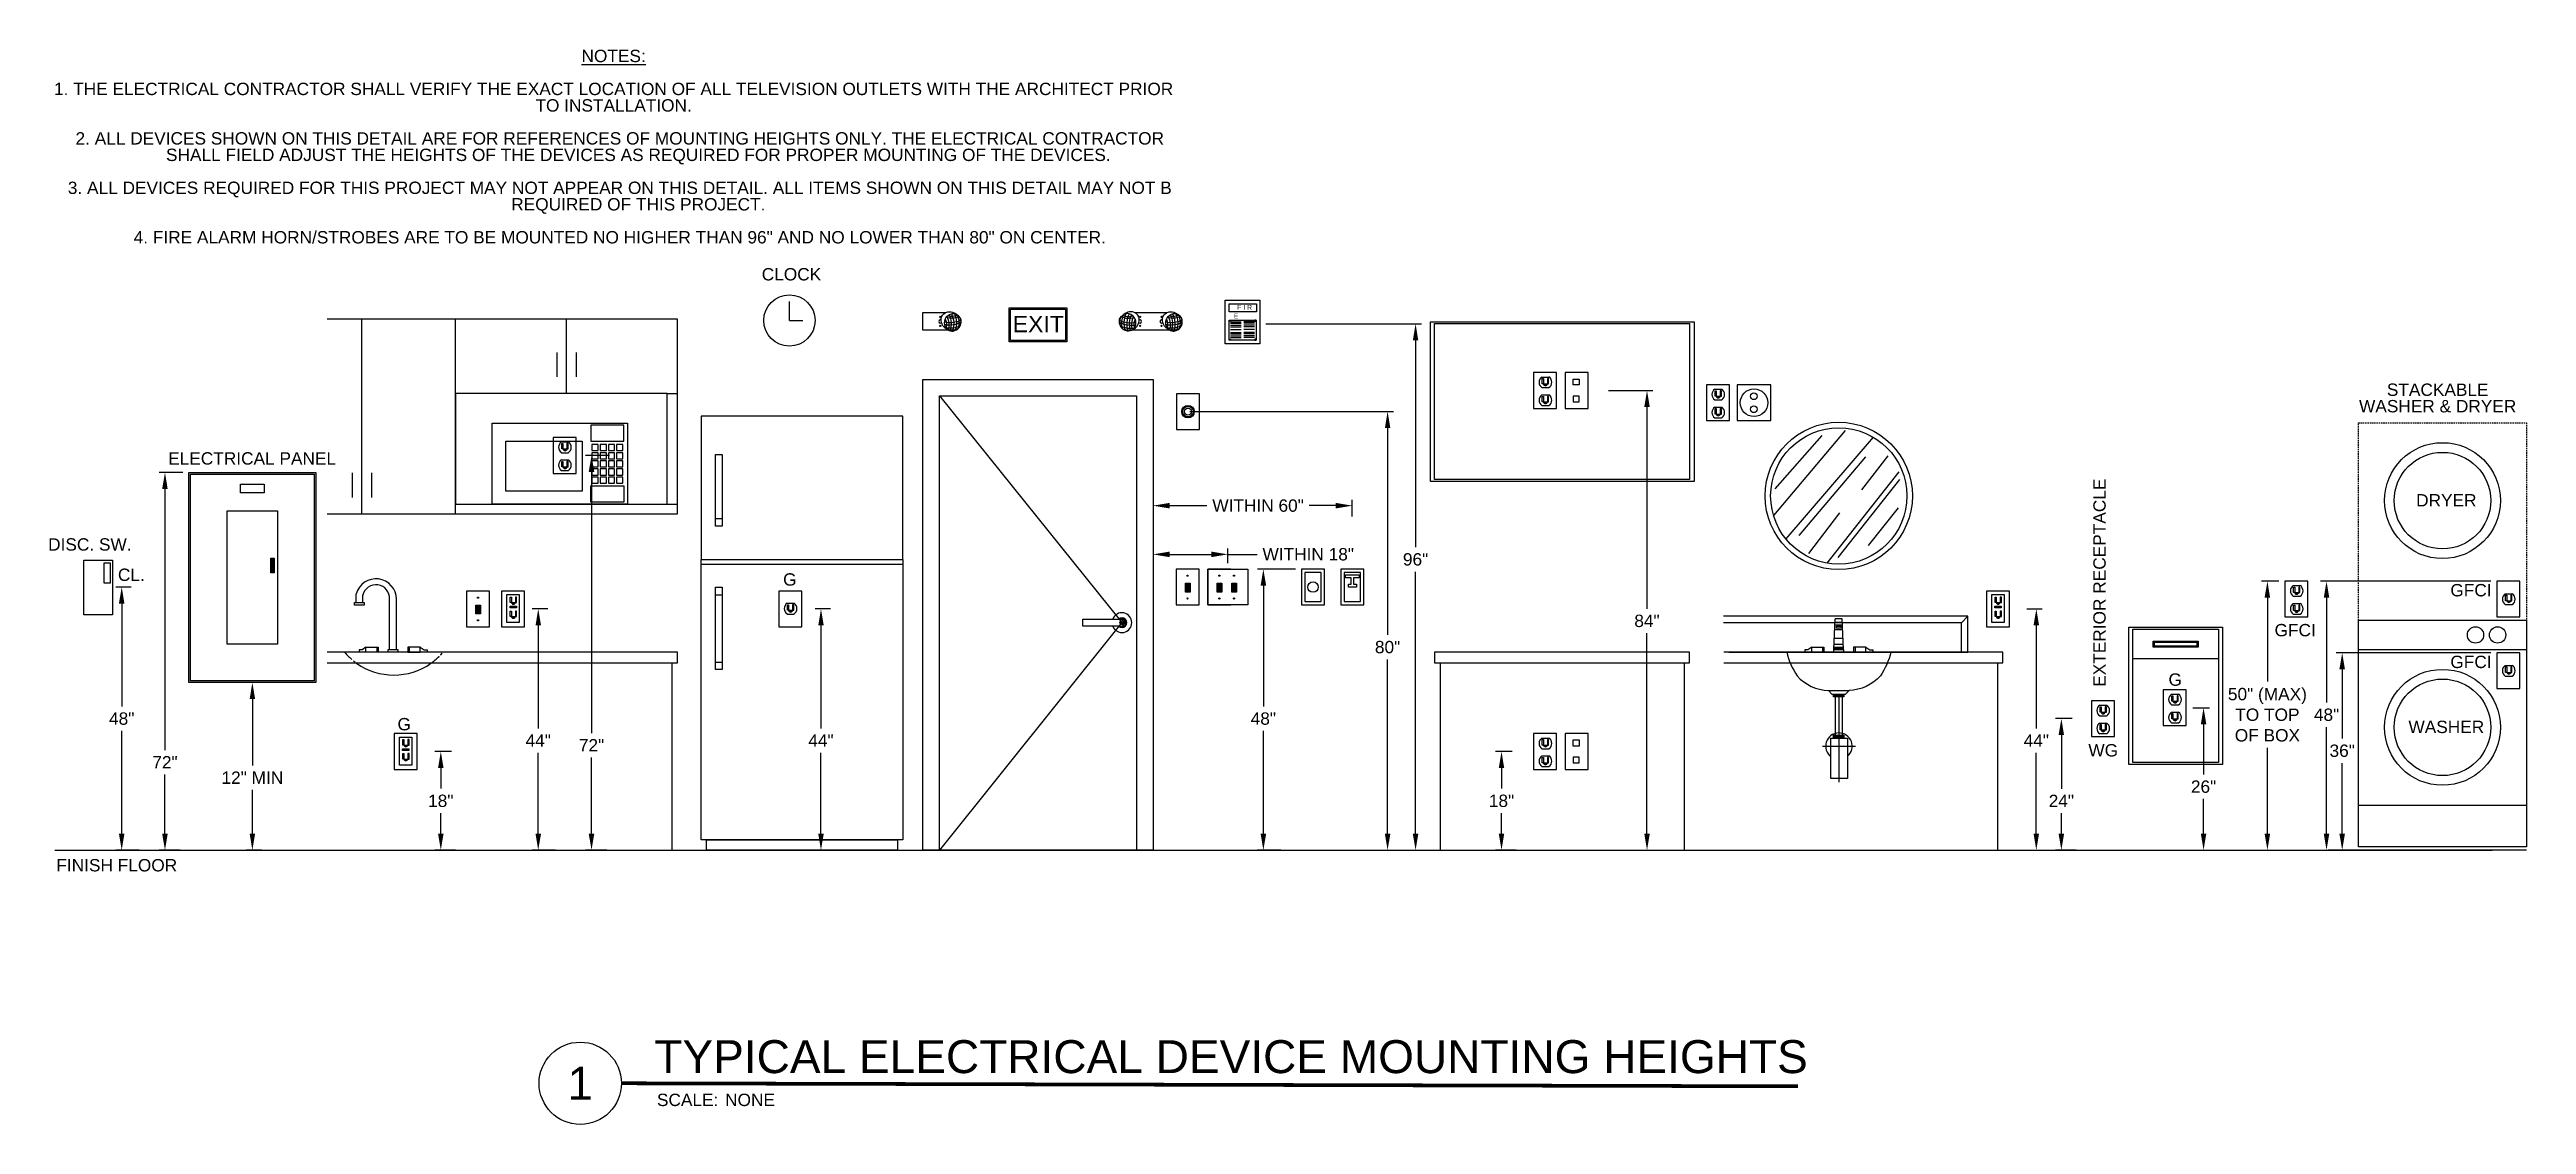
# Model space of a CAD drawing. Header units: inches. Extents: x 18 to 319, y -23 to 107.
import ezdxf
from ezdxf.enums import TextEntityAlignment as Align

# ---------------------------------------------------------------- set-up
doc = ezdxf.new("R2010")
doc.units = ezdxf.units.IN
doc.header["$MEASUREMENT"] = 0
doc.linetypes.add('CENTER', pattern=[2, 1.25, -0.25, 0.25, -0.25])
doc.linetypes.add('HIDDEN', pattern=[0.375, 0.25, -0.125])
for name, color, linetype in [('E-ANNO', 2, 'Continuous'), ('E-ANNO-DIMS', 2, 'Continuous'), ('E-SYM', 6, 'Continuous'), ('E-TEXT', 2, 'Continuous')]:
    doc.layers.add(name, color=color, linetype=linetype)
doc.styles.add('ArialMT', font='arial.ttf')
doc.styles.add('GEC', font='arial.ttf')
doc.dimstyles.new('GEC-Dim$0', dxfattribs={"dimscale": 16, "dimtxt": 0.09375, "dimasz": 0.125, "dimexe": 0.045, "dimexo": 0.045, "dimgap": 0.045, "dimtad": 0, "dimtih": 1, "dimtoh": 1, "dimdec": 1, "dimdsep": 46, "dimlunit": 5, "dimtxsty": 'ArialMT', "dimcen": 0, "dimadec": 0, "dimazin": 0, "dimtfac": 1, "dimtdec": 1, "dimtofl": 0, "dimtmove": 0, "dimatfit": 3, "dimfxl": 1, "dimfrac": 2, "dimtolj": 1, "dimtzin": 0, "dimarcsym": 0})

msp = doc.modelspace()

# ---------------------------------------------------------------- texts
at = {"layer": 'E-ANNO-DIMS', "char_height": 1.5, "attachment_point": 8, "line_spacing_factor": 0.8, "style": 'GEC'}
for s, insert, width in [('{\\LNOTES:\\P\\P\\pi-4.5,l6,t6;}1.^ITHE ELECTRICAL CONTRACTOR SHALL VERIFY THE EXACT LOCATION OF ALL TELEVISION OUTLETS WITH THE ARCHITECT PRIOR TO INSTALLATION.\\P\\pi0,l0,tz;\\P\\pi-4.5,l6,t6;2.^IALL DEVICES SHOWN ON THIS DETAIL ARE FOR REFERENCES OF MOUNTING HEIGHTS ONLY. THE ELECTRICAL CONTRACTOR SHALL FIELD ADJUST THE HEIGHTS OF THE DEVICES AS REQUIRED FOR PROPER MOUNTING OF THE DEVICES.\\P\\pi0,l0,tz;\\P\\pi-4.5,l6,t6;3.^IALL DEVICES REQUIRED FOR THIS PROJECT MAY NOT APPEAR ON THIS DETAIL. ALL ITEMS SHOWN ON THIS DETAIL MAY NOT B REQUIRED OF THIS PROJECT.\\P\\pi0,l0,tz;\\P\\pi-4.5,l6,t6;4.^IFIRE ALARM HORN/STROBES ARE TO BE MOUNTED NO HIGHER THAN 96" AND NO LOWER THAN 80" ON CENTER.', (86.68, 83.54), 136.3563), ('STACKABLE\\PWASHER & DRYER', (308.1, 63.04), 32.3201)]:
    msp.add_mtext(s, dxfattribs=dict(at, insert=insert, width=width))
at = {"layer": 'E-ANNO-DIMS', "attachment_point": 8, "line_spacing_factor": 0.8, "style": 'GEC'}
for s, width, heights, insert, char_height in [('CLOCK', 32.3201, [1.55], (108.27, 79.05), 1.5), ('\\pt6.58627;F I R', 32.3201, [1.55], (163.27, 75.51), 0.5988), ('\\pt19.9584;EXIT', 32.3201, [1.55], (138.23, 72.78), 1.9958), ('E', 32.3201, [1.55], (162.22, 74.46), 0.599), ('ELECTRICAL PANEL', 32.3201, [0], (42.8, 56.7), 1.5), ('DRYER', 32.3201, [1.55], (309.15, 51.64), 1.5), ('DISC. SW.', 17.2338, [0], (23.1, 46.26), 1.5), ('CL.', 17.2338, [0], (28.14, 42.58), 1.5), ('G', 17.2338, [0], (108.07, 42.01), 1.5), ('GFCI', 32.3201, [1.55], (312.14, 40.71), 1.5), ('GFCI', 32.3201, [1.55], (290.8, 35.86), 1.5), ('GFCI', 32.3201, [1.55], (312.14, 32.01), 1.5), ('G', 32.3201, [1.55], (276.24, 29.86), 1.5), ('G', 17.2338, [0], (61.26, 24.45), 1.5), ('WASHER', 32.3201, [1.55], (309.15, 24.12), 1.5), ('WG', 32.3201, [1.55], (267.5, 21.28), 1.5), ('FINISH FLOOR', 32.3201, [0.728], (26.37, 7.33), 1.5)]:
    msp.add_mtext_dynamic_manual_height_columns(s, width=width, gutter_width=7.5, heights=heights, dxfattribs=dict(at, insert=insert, char_height=char_height))
at = {"layer": 'E-ANNO-DIMS', "insert": (267.82, 42.39), "char_height": 1.5, "attachment_point": 8, "rotation": 90, "line_spacing_factor": 0.8, "style": 'GEC'}
msp.add_mtext_dynamic_manual_height_columns('EXTERIOR RECEPTACLE', width=32.3201, gutter_width=7.5, heights=[1.55], dxfattribs=at)

# ---------------------------------------------------------------- blocks, each defined once
blk = doc.blocks.new('*U3')
at = {"const_width": 0.028}
blk.add_lwpolyline([(0, 0), (8.926, -0.023)], dxfattribs=at)
blk.add_circle((-0.312, 0), 0.312)
at = {"char_height": 0.0938, "width": 1.28263, "attachment_point": 1, "style": 'GEC'}
for s, insert in [('SCALE:', (0.27, -0.079)), ('NONE', (0.787, -0.079))]:
    blk.add_mtext(s, dxfattribs=dict(at, insert=insert))
at = {"style": 'GEC'}
blk.add_attdef('TITLENAME', (0.25, 0.077), '', height=0.25, dxfattribs=at)
blk.add_attdef('DETAILNO', text='', height=0.25, dxfattribs=at).set_placement((-0.312, 0), align=Align.MIDDLE_CENTER)
blk = doc.blocks.new('*D15')
at = {"layer": 'Defpoints', "color": 0, "ltscale": 5, "transparency": 16777216}
for p in [(26.97, 41.86), (28.84, 41.86), (29.8, 9.93)]:
    blk.add_point(p, dxfattribs=at)
at = {"layer": 'E-TEXT', "color": 0, "lineweight": -2, "ltscale": 5, "transparency": 16777216}
for p, q in [((28.12, 41.86), (26.25, 41.86)), ((26.97, 39.86), (26.97, 27.38)), ((26.97, 11.93), (26.97, 24.41)), ((29.08, 9.93), (26.25, 9.93))]:
    blk.add_line(p, q, dxfattribs=at)
at = {"layer": 'E-TEXT', "color": 0, "ltscale": 5, "transparency": 16777216}
for points in [[(26.63, 39.86), (27.3, 39.86), (26.97, 41.86)], [(26.63, 11.93), (27.3, 11.93), (26.97, 9.93)]]:
    blk.add_solid(points, dxfattribs=at)
at = {"layer": 'E-TEXT', "color": 0, "ltscale": 5, "transparency": 16777216, "insert": (26.97, 25.89), "char_height": 1.5, "attachment_point": 5, "style": 'ArialMT'}
blk.add_mtext('\\A1;48"', dxfattribs=at)
blk = doc.blocks.new('*D16')
at = {"layer": 'Defpoints', "color": 0, "ltscale": 5, "transparency": 16777216}
for p in [(32.22, 55.76), (35.11, 55.76), (34.78, 9.93)]:
    blk.add_point(p, dxfattribs=at)
at = {"layer": 'E-TEXT', "color": 0, "lineweight": -2, "ltscale": 5, "transparency": 16777216}
for p, q in [((34.39, 55.76), (31.5, 55.76)), ((32.22, 53.76), (32.22, 22.07)), ((32.22, 11.93), (32.22, 19.12)), ((34.06, 9.93), (31.5, 9.93))]:
    blk.add_line(p, q, dxfattribs=at)
at = {"layer": 'E-TEXT', "color": 0, "ltscale": 5, "transparency": 16777216}
for points in [[(31.88, 53.76), (32.55, 53.76), (32.22, 55.76)], [(31.88, 11.93), (32.55, 11.93), (32.22, 9.93)]]:
    blk.add_solid(points, dxfattribs=at)
at = {"layer": 'E-TEXT', "color": 0, "ltscale": 5, "transparency": 16777216, "insert": (32.22, 20.6), "char_height": 1.5, "attachment_point": 5, "style": 'ArialMT'}
blk.add_mtext('\\A1;72"', dxfattribs=at)
blk = doc.blocks.new('*D17')
at = {"layer": 'Defpoints', "color": 0, "ltscale": 5, "transparency": 16777216}
for p in [(42.83, 30.28), (44.96, 30.28), (44.65, 9.93)]:
    blk.add_point(p, dxfattribs=at)
at = {"layer": 'E-TEXT', "color": 0, "lineweight": -2, "ltscale": 5, "transparency": 16777216}
for p, q in [((44.24, 30.28), (42.11, 30.28)), ((42.83, 28.28), (42.83, 20.2)), ((42.83, 11.93), (42.83, 17.26)), ((43.93, 9.93), (42.11, 9.93))]:
    blk.add_line(p, q, dxfattribs=at)
at = {"layer": 'E-TEXT', "color": 0, "ltscale": 5, "transparency": 16777216}
for points in [[(42.5, 28.28), (43.16, 28.28), (42.83, 30.28)], [(42.5, 11.93), (43.16, 11.93), (42.83, 9.93)]]:
    blk.add_solid(points, dxfattribs=at)
at = {"layer": 'E-TEXT', "color": 0, "ltscale": 5, "transparency": 16777216, "insert": (42.83, 18.73), "char_height": 1.5, "attachment_point": 5, "style": 'ArialMT'}
blk.add_mtext('\\A1;12" MIN', dxfattribs=at)
blk = doc.blocks.new('*D18')
at = {"layer": 'Defpoints', "color": 0, "ltscale": 5, "transparency": 16777216}
for p in [(77.53, 39.2), (79.41, 39.2), (80.36, 9.93)]:
    blk.add_point(p, dxfattribs=at)
at = {"layer": 'E-TEXT', "color": 0, "lineweight": -2, "ltscale": 5, "transparency": 16777216}
for p, q in [((78.69, 39.2), (76.81, 39.2)), ((77.53, 37.2), (77.53, 24.7)), ((77.53, 11.93), (77.53, 21.76)), ((79.64, 9.93), (76.81, 9.93))]:
    blk.add_line(p, q, dxfattribs=at)
at = {"layer": 'E-TEXT', "color": 0, "ltscale": 5, "transparency": 16777216}
for points in [[(77.2, 37.2), (77.87, 37.2), (77.53, 39.2)], [(77.2, 11.93), (77.87, 11.93), (77.53, 9.93)]]:
    blk.add_solid(points, dxfattribs=at)
at = {"layer": 'E-TEXT', "color": 0, "ltscale": 5, "transparency": 16777216, "insert": (77.53, 23.23), "char_height": 1.5, "attachment_point": 5, "style": 'ArialMT'}
blk.add_mtext('\\A1;44"', dxfattribs=at)
blk = doc.blocks.new('*D19')
at = {"layer": 'Defpoints', "color": 0, "ltscale": 5, "transparency": 16777216}
for p in [(65.7, 21.9), (67.73, 21.9), (68.21, 9.93)]:
    blk.add_point(p, dxfattribs=at)
at = {"layer": 'E-TEXT', "color": 0, "lineweight": -2, "ltscale": 5, "transparency": 16777216}
for p, q in [((67.01, 21.9), (64.98, 21.9)), ((65.7, 19.9), (65.7, 17.4)), ((65.7, 11.93), (65.7, 14.43)), ((67.49, 9.93), (64.98, 9.93))]:
    blk.add_line(p, q, dxfattribs=at)
at = {"layer": 'E-TEXT', "color": 0, "ltscale": 5, "transparency": 16777216}
for points in [[(65.37, 19.9), (66.04, 19.9), (65.7, 21.9)], [(65.37, 11.93), (66.04, 11.93), (65.7, 9.93)]]:
    blk.add_solid(points, dxfattribs=at)
at = {"layer": 'E-TEXT', "color": 0, "ltscale": 5, "transparency": 16777216, "insert": (65.7, 15.91), "char_height": 1.5, "attachment_point": 5, "style": 'ArialMT'}
blk.add_mtext('\\A1;18"', dxfattribs=at)
blk = doc.blocks.new('*D20')
at = {"layer": 'Defpoints', "color": 0, "ltscale": 5, "transparency": 16777216}
for p in [(84, 57.83), (86.89, 57.83), (86.56, 9.93)]:
    blk.add_point(p, dxfattribs=at)
at = {"layer": 'E-TEXT', "color": 0, "lineweight": -2, "ltscale": 5, "transparency": 16777216}
for p, q in [((86.17, 57.83), (83.28, 57.83)), ((84, 55.83), (84, 24.14)), ((84, 11.93), (84, 21.19)), ((85.84, 9.93), (83.28, 9.93))]:
    blk.add_line(p, q, dxfattribs=at)
at = {"layer": 'E-TEXT', "color": 0, "ltscale": 5, "transparency": 16777216}
for points in [[(83.66, 55.83), (84.33, 55.83), (84, 57.83)], [(83.66, 11.93), (84.33, 11.93), (84, 9.93)]]:
    blk.add_solid(points, dxfattribs=at)
at = {"layer": 'E-TEXT', "color": 0, "ltscale": 5, "transparency": 16777216, "insert": (84, 22.66), "char_height": 1.5, "attachment_point": 5, "style": 'ArialMT'}
blk.add_mtext('\\A1;72"', dxfattribs=at)
blk = doc.blocks.new('*D21')
at = {"layer": 'Defpoints', "color": 0, "ltscale": 5, "transparency": 16777216}
for p in [(111.85, 39.2), (113.72, 39.2), (114.68, 9.93)]:
    blk.add_point(p, dxfattribs=at)
at = {"layer": 'E-TEXT', "color": 0, "lineweight": -2, "ltscale": 5, "transparency": 16777216}
for p, q in [((113, 39.2), (111.13, 39.2)), ((111.85, 37.2), (111.85, 24.7)), ((111.85, 11.93), (111.85, 21.76)), ((113.96, 9.93), (111.13, 9.93))]:
    blk.add_line(p, q, dxfattribs=at)
at = {"layer": 'E-TEXT', "color": 0, "ltscale": 5, "transparency": 16777216}
for points in [[(111.52, 37.2), (112.19, 37.2), (111.85, 39.2)], [(111.52, 11.93), (112.19, 11.93), (111.85, 9.93)]]:
    blk.add_solid(points, dxfattribs=at)
at = {"layer": 'E-TEXT', "color": 0, "ltscale": 5, "transparency": 16777216, "insert": (111.85, 23.23), "char_height": 1.5, "attachment_point": 5, "style": 'ArialMT'}
blk.add_mtext('\\A1;44"', dxfattribs=at)
blk = doc.blocks.new('*D22')
at = {"layer": 'Defpoints', "color": 0, "ltscale": 5, "transparency": 16777216}
for p in [(165.55, 44.03), (170.18, 44.03), (168.38, 9.93)]:
    blk.add_point(p, dxfattribs=at)
at = {"layer": 'E-TEXT', "color": 0, "lineweight": -2, "ltscale": 5, "transparency": 16777216}
for p, q in [((169.46, 44.03), (164.83, 44.03)), ((165.55, 42.03), (165.55, 27.38)), ((165.55, 11.93), (165.55, 24.41)), ((167.66, 9.93), (164.83, 9.93))]:
    blk.add_line(p, q, dxfattribs=at)
at = {"layer": 'E-TEXT', "color": 0, "ltscale": 5, "transparency": 16777216}
for points in [[(165.22, 42.03), (165.89, 42.03), (165.55, 44.03)], [(165.22, 11.93), (165.89, 11.93), (165.55, 9.93)]]:
    blk.add_solid(points, dxfattribs=at)
at = {"layer": 'E-TEXT', "color": 0, "ltscale": 5, "transparency": 16777216, "insert": (165.55, 25.89), "char_height": 1.5, "attachment_point": 5, "style": 'ArialMT'}
blk.add_mtext('\\A1;48"', dxfattribs=at)
blk = doc.blocks.new('*D23')
at = {"layer": 'Defpoints', "color": 0, "ltscale": 5, "transparency": 16777216}
for p in [(152.16, 46.11), (161.24, 45.83), (161.24, 44.03)]:
    blk.add_point(p, dxfattribs=at)
at = {"layer": 'E-TEXT', "color": 0, "lineweight": -2, "ltscale": 5, "transparency": 16777216}
for p, q in [((152.16, 45.39), (152.16, 45.11)), ((154.16, 45.83), (159.24, 45.83)), ((161.24, 44.75), (161.24, 46.55)), ((161.24, 45.83), (164.79, 45.83))]:
    blk.add_line(p, q, dxfattribs=at)
at = {"layer": 'E-TEXT', "color": 0, "ltscale": 5, "transparency": 16777216}
for points in [[(154.16, 46.16), (154.16, 45.49), (152.16, 45.83)], [(159.24, 46.16), (159.24, 45.49), (161.24, 45.83)]]:
    blk.add_solid(points, dxfattribs=at)
at = {"layer": 'E-TEXT', "color": 0, "ltscale": 5, "transparency": 16777216, "insert": (171, 45.83), "char_height": 1.5, "attachment_point": 5, "style": 'ArialMT'}
blk.add_mtext('\\A1;WITHIN 18"', dxfattribs=at)
blk = doc.blocks.new('*D24')
at = {"layer": 'Defpoints', "color": 0, "ltscale": 5, "transparency": 16777216}
for p in [(152.16, 51.76), (176.34, 51.74), (176.34, 49.69)]:
    blk.add_point(p, dxfattribs=at)
at = {"layer": 'E-TEXT', "color": 0, "lineweight": -2, "ltscale": 5, "transparency": 16777216}
for p, q in [((154.16, 51.74), (158.7, 51.74)), ((174.34, 51.74), (171.12, 51.74)), ((176.34, 50.41), (176.34, 52.46)), ((152.16, 51.04), (152.16, 51.02))]:
    blk.add_line(p, q, dxfattribs=at)
at = {"layer": 'E-TEXT', "color": 0, "ltscale": 5, "transparency": 16777216}
for points in [[(154.16, 52.07), (154.16, 51.4), (152.16, 51.74)], [(174.34, 52.07), (174.34, 51.4), (176.34, 51.74)]]:
    blk.add_solid(points, dxfattribs=at)
at = {"layer": 'E-TEXT', "color": 0, "ltscale": 5, "transparency": 16777216, "insert": (164.91, 51.74), "char_height": 1.5, "attachment_point": 5, "style": 'ArialMT'}
blk.add_mtext('\\A1;WITHIN 60"', dxfattribs=at)
blk = doc.blocks.new('*D25')
at = {"layer": 'Defpoints', "color": 0, "ltscale": 5, "transparency": 16777216}
for p in [(155.92, 63.15), (180.63, 63.15), (177.81, 9.93)]:
    blk.add_point(p, dxfattribs=at)
at = {"layer": 'E-TEXT', "color": 0, "lineweight": -2, "ltscale": 5, "transparency": 16777216}
for p, q in [((156.64, 63.15), (181.35, 63.15)), ((180.63, 61.15), (180.63, 36.05)), ((180.63, 11.93), (180.63, 33.08)), ((178.53, 9.93), (181.35, 9.93))]:
    blk.add_line(p, q, dxfattribs=at)
at = {"layer": 'E-TEXT', "color": 0, "ltscale": 5, "transparency": 16777216}
for points in [[(180.3, 61.15), (180.97, 61.15), (180.63, 63.15)], [(180.3, 11.93), (180.97, 11.93), (180.63, 9.93)]]:
    blk.add_solid(points, dxfattribs=at)
at = {"layer": 'E-TEXT', "color": 0, "ltscale": 5, "transparency": 16777216, "insert": (180.63, 34.57), "char_height": 1.5, "attachment_point": 5, "style": 'ArialMT'}
blk.add_mtext('\\A1;80"', dxfattribs=at)
blk = doc.blocks.new('*D26')
at = {"layer": 'Defpoints', "color": 0, "ltscale": 5, "transparency": 16777216}
for p in [(194.46, 21.9), (196.49, 21.9), (196.97, 9.93)]:
    blk.add_point(p, dxfattribs=at)
at = {"layer": 'E-TEXT', "color": 0, "lineweight": -2, "ltscale": 5, "transparency": 16777216}
for p, q in [((195.77, 21.9), (193.74, 21.9)), ((194.46, 19.9), (194.46, 17.4)), ((194.46, 11.93), (194.46, 14.43)), ((196.25, 9.93), (193.74, 9.93))]:
    blk.add_line(p, q, dxfattribs=at)
at = {"layer": 'E-TEXT', "color": 0, "ltscale": 5, "transparency": 16777216}
for points in [[(194.13, 19.9), (194.79, 19.9), (194.46, 21.9)], [(194.13, 11.93), (194.79, 11.93), (194.46, 9.93)]]:
    blk.add_solid(points, dxfattribs=at)
at = {"layer": 'E-TEXT', "color": 0, "ltscale": 5, "transparency": 16777216, "insert": (194.46, 15.91), "char_height": 1.5, "attachment_point": 5, "style": 'ArialMT'}
blk.add_mtext('\\A1;18"', dxfattribs=at)
blk = doc.blocks.new('*D27')
at = {"layer": 'Defpoints', "color": 0, "ltscale": 5, "transparency": 16777216}
for p in [(165.14, 73.79), (184.03, 73.79), (181.2, 9.93)]:
    blk.add_point(p, dxfattribs=at)
at = {"layer": 'E-TEXT', "color": 0, "lineweight": -2, "ltscale": 5, "transparency": 16777216}
for p, q in [((165.86, 73.79), (184.75, 73.79)), ((184.03, 71.79), (184.03, 46.7)), ((184.03, 11.93), (184.03, 43.72)), ((181.92, 9.93), (184.75, 9.93))]:
    blk.add_line(p, q, dxfattribs=at)
at = {"layer": 'E-TEXT', "color": 0, "ltscale": 5, "transparency": 16777216}
for points in [[(183.69, 71.79), (184.36, 71.79), (184.03, 73.79)], [(183.69, 11.93), (184.36, 11.93), (184.03, 9.93)]]:
    blk.add_solid(points, dxfattribs=at)
at = {"layer": 'E-TEXT', "color": 0, "ltscale": 5, "transparency": 16777216, "insert": (184.03, 45.21), "char_height": 1.5, "attachment_point": 5, "style": 'ArialMT'}
blk.add_mtext('\\A1;96"', dxfattribs=at)
blk = doc.blocks.new('*D28')
at = {"layer": 'Defpoints', "color": 0, "ltscale": 5, "transparency": 16777216}
for p in [(206.73, 65.71), (212.12, 65.71), (209.3, 9.93)]:
    blk.add_point(p, dxfattribs=at)
at = {"layer": 'E-TEXT', "color": 0, "lineweight": -2, "ltscale": 5, "transparency": 16777216}
for p, q in [((207.45, 65.71), (212.84, 65.71)), ((212.12, 63.71), (212.12, 39.23)), ((212.12, 11.93), (212.12, 36.26)), ((210.02, 9.93), (212.84, 9.93))]:
    blk.add_line(p, q, dxfattribs=at)
at = {"layer": 'E-TEXT', "color": 0, "ltscale": 5, "transparency": 16777216}
for points in [[(211.79, 63.71), (212.46, 63.71), (212.12, 65.71)], [(211.79, 11.93), (212.46, 11.93), (212.12, 9.93)]]:
    blk.add_solid(points, dxfattribs=at)
at = {"layer": 'E-TEXT', "color": 0, "ltscale": 5, "transparency": 16777216, "insert": (212.12, 37.75), "char_height": 1.5, "attachment_point": 5, "style": 'ArialMT'}
blk.add_mtext('\\A1;84"', dxfattribs=at)
blk = doc.blocks.new('*D29')
at = {"layer": 'Defpoints', "color": 0, "ltscale": 5, "transparency": 16777216}
for p in [(257.5, 39.2), (259.38, 39.2), (256.55, 9.93)]:
    blk.add_point(p, dxfattribs=at)
at = {"layer": 'E-TEXT', "color": 0, "lineweight": -2, "ltscale": 5, "transparency": 16777216}
for p, q in [((258.22, 39.2), (260.1, 39.2)), ((259.38, 37.2), (259.38, 24.7)), ((259.38, 11.93), (259.38, 21.76)), ((257.27, 9.93), (260.1, 9.93))]:
    blk.add_line(p, q, dxfattribs=at)
at = {"layer": 'E-TEXT', "color": 0, "ltscale": 5, "transparency": 16777216}
for points in [[(259.04, 37.2), (259.71, 37.2), (259.38, 39.2)], [(259.04, 11.93), (259.71, 11.93), (259.38, 9.93)]]:
    blk.add_solid(points, dxfattribs=at)
at = {"layer": 'E-TEXT', "color": 0, "ltscale": 5, "transparency": 16777216, "insert": (259.38, 23.23), "char_height": 1.5, "attachment_point": 5, "style": 'ArialMT'}
blk.add_mtext('\\A1;44"', dxfattribs=at)
blk = doc.blocks.new('*D30')
at = {"layer": 'Defpoints', "color": 0, "ltscale": 5, "transparency": 16777216}
for p in [(262.42, 25.89), (264.44, 25.89), (264.92, 9.93)]:
    blk.add_point(p, dxfattribs=at)
at = {"layer": 'E-TEXT', "color": 0, "lineweight": -2, "ltscale": 5, "transparency": 16777216}
for p, q in [((263.72, 25.89), (261.7, 25.89)), ((262.42, 23.89), (262.42, 17.39)), ((262.42, 11.93), (262.42, 14.44)), ((264.2, 9.93), (261.7, 9.93))]:
    blk.add_line(p, q, dxfattribs=at)
at = {"layer": 'E-TEXT', "color": 0, "ltscale": 5, "transparency": 16777216}
for points in [[(262.08, 23.89), (262.75, 23.89), (262.42, 25.89)], [(262.08, 11.93), (262.75, 11.93), (262.42, 9.93)]]:
    blk.add_solid(points, dxfattribs=at)
at = {"layer": 'E-TEXT', "color": 0, "ltscale": 5, "transparency": 16777216, "insert": (262.42, 15.91), "char_height": 1.5, "attachment_point": 5, "style": 'ArialMT'}
blk.add_mtext('\\A1;24"', dxfattribs=at)
blk = doc.blocks.new('*D31')
at = {"layer": 'Defpoints', "color": 0, "ltscale": 5, "transparency": 16777216}
for p in [(277.65, 27.22), (279.68, 27.22), (277.17, 9.93)]:
    blk.add_point(p, dxfattribs=at)
at = {"layer": 'E-TEXT', "color": 0, "lineweight": -2, "ltscale": 5, "transparency": 16777216}
for p, q in [((278.37, 27.22), (280.4, 27.22)), ((279.68, 25.22), (279.68, 19.12)), ((279.68, 11.93), (279.68, 16.15)), ((277.89, 9.93), (280.4, 9.93))]:
    blk.add_line(p, q, dxfattribs=at)
at = {"layer": 'E-TEXT', "color": 0, "ltscale": 5, "transparency": 16777216}
for points in [[(279.35, 25.22), (280.01, 25.22), (279.68, 27.22)], [(279.35, 11.93), (280.01, 11.93), (279.68, 9.93)]]:
    blk.add_solid(points, dxfattribs=at)
at = {"layer": 'E-TEXT', "color": 0, "ltscale": 5, "transparency": 16777216, "insert": (279.68, 17.63), "char_height": 1.5, "attachment_point": 5, "style": 'ArialMT'}
blk.add_mtext('\\A1;26"', dxfattribs=at)
blk = doc.blocks.new('*D32')
at = {"layer": 'Defpoints', "color": 0, "ltscale": 5, "transparency": 16777216}
for p in [(296.51, 33.88), (315.29, 33.88), (297.24, 9.93)]:
    blk.add_point(p, dxfattribs=at)
at = {"layer": 'E-TEXT', "color": 0, "lineweight": -2, "ltscale": 5, "transparency": 16777216}
for p, q in [((314.57, 33.88), (295.79, 33.88)), ((296.51, 31.88), (296.51, 23.47)), ((296.51, 11.93), (296.51, 20.5)), ((296.52, 9.93), (295.79, 9.93))]:
    blk.add_line(p, q, dxfattribs=at)
at = {"layer": 'E-TEXT', "color": 0, "ltscale": 5, "transparency": 16777216}
for points in [[(296.17, 31.88), (296.84, 31.88), (296.51, 33.88)], [(296.17, 11.93), (296.84, 11.93), (296.51, 9.93)]]:
    blk.add_solid(points, dxfattribs=at)
at = {"layer": 'E-TEXT', "color": 0, "ltscale": 5, "transparency": 16777216, "insert": (296.51, 21.99), "char_height": 1.5, "attachment_point": 5, "style": 'ArialMT'}
blk.add_mtext('\\A1;36"', dxfattribs=at)
blk = doc.blocks.new('*D33')
at = {"layer": 'Defpoints', "color": 0, "ltscale": 5, "transparency": 16777216}
for p in [(294.61, 42.57), (315.29, 42.57), (293.08, 9.93)]:
    blk.add_point(p, dxfattribs=at)
at = {"layer": 'E-TEXT', "color": 0, "lineweight": -2, "ltscale": 5, "transparency": 16777216}
for p, q in [((314.57, 42.57), (293.89, 42.57)), ((294.61, 40.57), (294.61, 27.85)), ((294.61, 11.93), (294.61, 24.87)), ((293.8, 9.93), (295.33, 9.93))]:
    blk.add_line(p, q, dxfattribs=at)
at = {"layer": 'E-TEXT', "color": 0, "ltscale": 5, "transparency": 16777216}
for points in [[(294.27, 40.57), (294.94, 40.57), (294.61, 42.57)], [(294.27, 11.93), (294.94, 11.93), (294.61, 9.93)]]:
    blk.add_solid(points, dxfattribs=at)
at = {"layer": 'E-TEXT', "color": 0, "ltscale": 5, "transparency": 16777216, "insert": (294.61, 26.36), "char_height": 1.5, "attachment_point": 5, "style": 'ArialMT'}
blk.add_mtext('\\A1;48"', dxfattribs=at)
blk = doc.blocks.new('*D34')
at = {"layer": 'Defpoints', "color": 0, "ltscale": 5, "transparency": 16777216}
for p in [(287.43, 42.57), (289.55, 42.57), (285.65, 9.93)]:
    blk.add_point(p, dxfattribs=at)
at = {"layer": 'E-TEXT', "color": 0, "lineweight": -2, "ltscale": 5, "transparency": 16777216}
for p, q in [((288.83, 42.57), (286.71, 42.57)), ((287.43, 40.57), (287.43, 30.38)), ((287.43, 11.93), (287.43, 22.34)), ((286.37, 9.93), (288.15, 9.93))]:
    blk.add_line(p, q, dxfattribs=at)
at = {"layer": 'E-TEXT', "color": 0, "ltscale": 5, "transparency": 16777216}
for points in [[(287.09, 40.57), (287.76, 40.57), (287.43, 42.57)], [(287.09, 11.93), (287.76, 11.93), (287.43, 9.93)]]:
    blk.add_solid(points, dxfattribs=at)
at = {"layer": 'E-TEXT', "color": 0, "ltscale": 5, "transparency": 16777216, "insert": (287.43, 26.36), "char_height": 1.5, "attachment_point": 5, "style": 'ArialMT'}
blk.add_mtext('\\A1;50" (MAX)\\PTO TOP\\POF BOX', dxfattribs=at)

# ---------------------------------------------------------------- dimensions: what is measured, and where the dimension line sits
at = {"layer": 'E-TEXT', "ltscale": 5}
for base, p1, p2, text, override, picture, middle in [((184.03, 73.79), (181.2, 9.93), (165.14, 73.79), '96"', {"dimscale": 16, "dimpost": '"', "dimtix": 0, "dimtofl": 0, "dimtmove": 0, "dimatfit": 3}, '*D27', (184.03, 45.21)), ((180.63, 63.15), (177.81, 9.93), (155.92, 63.15), '80"', {"dimscale": 16, "dimpost": '"', "dimtix": 0, "dimtofl": 0, "dimtmove": 0, "dimatfit": 3}, '*D25', (180.63, 34.57)), ((212.12, 65.71), (209.3, 9.93), (206.73, 65.71), '84"', {"dimscale": 16, "dimpost": '"', "dimtix": 0, "dimtofl": 0, "dimtmove": 0, "dimatfit": 3}, '*D28', (212.12, 37.75)), ((84, 57.83), (86.56, 9.93), (86.89, 57.83), '72"', {"dimscale": 16, "dimpost": '"', "dimtix": 0, "dimtofl": 0, "dimtmove": 0, "dimatfit": 3}, '*D20', (84, 22.66)), ((32.22, 55.76), (34.78, 9.93), (35.11, 55.76), '72"', {"dimscale": 16, "dimpost": '"', "dimtix": 0, "dimtofl": 0, "dimtmove": 0, "dimatfit": 3}, '*D16', (32.22, 20.6)), ((165.55, 44.03), (168.38, 9.93), (170.18, 44.03), '48"', {"dimscale": 16, "dimpost": '"', "dimtix": 0, "dimtofl": 0, "dimtmove": 0, "dimatfit": 3}, '*D22', (165.55, 25.89)), ((287.43, 42.57), (285.65, 9.93), (289.55, 42.57), '50" (MAX)\\PTO TOP\\POF BOX', {"dimpost": '"'}, '*D34', (287.43, 26.36)), ((294.61, 42.57), (293.08, 9.93), (315.29, 42.57), '48"', {"dimpost": '"'}, '*D33', (294.61, 26.36)), ((26.97, 41.86), (29.8, 9.93), (28.84, 41.86), '48"', {"dimscale": 16, "dimpost": '"', "dimtix": 0, "dimtofl": 0, "dimtmove": 0, "dimatfit": 3}, '*D15', (26.97, 25.89)), ((77.53, 39.2), (80.36, 9.93), (79.41, 39.2), '44"', {"dimscale": 16, "dimpost": '"', "dimtix": 0, "dimtofl": 0, "dimtmove": 0, "dimatfit": 3}, '*D18', (77.53, 23.23)), ((111.85, 39.2), (114.68, 9.93), (113.72, 39.2), '44"', {"dimscale": 16, "dimpost": '"', "dimtix": 0, "dimtofl": 0, "dimtmove": 0, "dimatfit": 3}, '*D21', (111.85, 23.23)), ((259.38, 39.2), (256.55, 9.93), (257.5, 39.2), '44"', {"dimscale": 16, "dimpost": '"', "dimtix": 0, "dimtofl": 0, "dimtmove": 0, "dimatfit": 3}, '*D29', (259.38, 23.23)), ((296.51, 33.88), (297.24, 9.93), (315.29, 33.88), '36"', {"dimpost": '"'}, '*D32', (296.51, 21.99)), ((42.83, 30.28), (44.65, 9.93), (44.96, 30.28), '12" MIN', {"dimscale": 16, "dimpost": '"', "dimtix": 0, "dimtofl": 0, "dimtmove": 0, "dimatfit": 3}, '*D17', (42.83, 18.73)), ((279.68, 27.22), (277.17, 9.93), (277.65, 27.22), '26"', {"dimscale": 16, "dimpost": '"', "dimtix": 0, "dimtofl": 0, "dimtmove": 0, "dimatfit": 3}, '*D31', (279.68, 17.63)), ((262.42, 25.89), (264.92, 9.93), (264.44, 25.89), '24"', {"dimscale": 16, "dimpost": '"', "dimtix": 0, "dimtofl": 0, "dimtmove": 0, "dimatfit": 3}, '*D30', (262.42, 15.91)), ((65.7, 21.9), (68.21, 9.93), (67.73, 21.9), '18"', {"dimscale": 16, "dimpost": '"', "dimtix": 0, "dimtofl": 0, "dimtmove": 0, "dimatfit": 3}, '*D19', (65.7, 15.91)), ((194.46, 21.9), (196.97, 9.93), (196.49, 21.9), '18"', {"dimscale": 16, "dimpost": '"', "dimtix": 0, "dimtofl": 0, "dimtmove": 0, "dimatfit": 3}, '*D26', (194.46, 15.91))]:
    dim = msp.add_linear_dim(base=base, p1=p1, p2=p2, angle=90, text=text, dimstyle='GEC-Dim$0', override=override, dxfattribs=at)
    dim.commit()
    dim.dimension.update_dxf_attribs({"geometry": picture, "text_midpoint": middle, "dimtype": 160})
for base, p1, p2, text, picture, middle in [((176.34, 51.74), (152.16, 51.76), (176.34, 49.69), 'WITHIN 60"', '*D24', (164.91, 51.74)), ((161.24, 45.83), (152.16, 46.11), (161.24, 44.03), 'WITHIN 18"', '*D23', (171, 45.83))]:
    dim = msp.add_linear_dim(base=base, p1=p1, p2=p2, text=text, dimstyle='GEC-Dim$0', override={"dimscale": 16, "dimpost": '"', "dimtix": 0, "dimtofl": 0, "dimtmove": 0, "dimatfit": 3}, dxfattribs=at)
    dim.commit()
    dim.dimension.update_dxf_attribs({"geometry": picture, "text_midpoint": middle, "dimtype": 160})

# ---------------------------------------------------------------- hatches: boundary and pattern name
h = msp.add_hatch(color=8)
h.dxf.hatch_style = 1
h.paths.add_polyline_path([(45.48, 45.37), (45.08, 45.37), (45.08, 43.6), (45.48, 43.6)])
h = msp.add_hatch(color=8)
h.dxf.hatch_style = 1
h.paths.add_polyline_path([(236.02, 28.53), (236.02, 28.88), (234.76, 28.88), (234.76, 28.53)])
h = msp.add_hatch(color=8)
h.dxf.hatch_style = 1
h.paths.add_polyline_path([(236.02, 23.53), (236.02, 23.87), (234.76, 23.87), (234.76, 23.53)])
at = {"layer": 'E-SYM'}
h = msp.add_hatch(color=256, dxfattribs=at)
h.dxf.hatch_style = 1
h.paths.add_polyline_path([(200.04, 66.51), (199.55, 66.51, 0.869728)])
h = msp.add_hatch(color=256, dxfattribs=at)
h.dxf.hatch_style = 1
h.paths.add_polyline_path([(200.04, 64.34), (199.55, 64.34, 0.869728)])
h = msp.add_hatch(color=256, dxfattribs=at)
h.dxf.hatch_style = 1
h.paths.add_polyline_path([(221.02, 65.03), (220.53, 65.03, 0.869728)])
h = msp.add_hatch(color=256, dxfattribs=at)
h.dxf.hatch_style = 1
h.paths.add_polyline_path([(221.02, 62.86), (220.53, 62.86, 0.869728)])
h = msp.add_hatch(color=256, dxfattribs=at)
h.dxf.hatch_style = 1
h.paths.add_polyline_path([(81.02, 58.62), (80.53, 58.62, 0.869728)])
h = msp.add_hatch(color=256, dxfattribs=at)
h.dxf.hatch_style = 1
h.paths.add_polyline_path([(50.55, 55.76), (35.11, 55.76), (35.11, 30.28), (50.55, 30.28)])
h.paths.add_polyline_path([(35.31, 30.48), (50.35, 30.48), (50.35, 55.56), (35.31, 55.56)], flags=16)
h.paths.add_polyline_path([(45.89, 51.1), (45.89, 34.94), (39.77, 34.94), (39.77, 51.1)], flags=0)
h.paths.add_polyline_path([(44.26, 53.3), (41.4, 53.3), (41.4, 54.36), (44.26, 54.36)], flags=0)
h.paths.add_polyline_path([(45.48, 45.37), (45.48, 43.6), (45.08, 43.6), (45.08, 45.37)], flags=0)
h = msp.add_hatch(color=256, dxfattribs=at)
h.dxf.hatch_style = 1
h.paths.add_polyline_path([(81.02, 56.45), (80.53, 56.45, 0.869728)])
h = msp.add_hatch(color=256, dxfattribs=at)
h.dxf.hatch_style = 1
h.paths.add_polyline_path([(156.08, 41.26), (156.65, 41.26), (156.65, 42.33), (156.08, 42.33)])
h = msp.add_hatch(color=256, dxfattribs=at)
h.dxf.hatch_style = 1
h.paths.add_polyline_path([(156.42, 43.24, 1), (156.27, 43.24, 1)])
h = msp.add_hatch(color=256, dxfattribs=at)
h.dxf.hatch_style = 1
h.paths.add_polyline_path([(159.95, 41.26), (160.51, 41.26), (160.51, 42.33), (159.95, 42.33)])
h = msp.add_hatch(color=256, dxfattribs=at)
h.dxf.hatch_style = 1
h.paths.add_polyline_path([(160.28, 43.24, 1), (160.14, 43.24, 1)])
h = msp.add_hatch(color=256, dxfattribs=at)
h.dxf.hatch_style = 1
h.paths.add_polyline_path([(161.73, 41.26), (162.29, 41.26), (162.29, 42.33), (161.73, 42.33)])
h = msp.add_hatch(color=256, dxfattribs=at)
h.dxf.hatch_style = 1
h.paths.add_polyline_path([(162.06, 43.24, 1), (161.92, 43.24, 1)])
h = msp.add_hatch(color=256, dxfattribs=at)
h.dxf.hatch_style = 1
h.paths.add_polyline_path([(69.96, 38.6), (70.52, 38.6), (70.52, 39.67), (69.96, 39.67)])
h = msp.add_hatch(color=256, dxfattribs=at)
h.dxf.hatch_style = 1
h.paths.add_polyline_path([(70.04, 39.35), (70.04, 39.32), (70.44, 39.32), (70.44, 39.35)])
h = msp.add_hatch(color=256, dxfattribs=at)
h.dxf.hatch_style = 1
h.paths.add_polyline_path([(70.3, 40.58, 1), (70.15, 40.58, 1)])
h = msp.add_hatch(color=256, dxfattribs=at)
h.dxf.hatch_style = 1
h.paths.add_polyline_path([(74.75, 39.99), (74.27, 39.99, 0.869728)])
h = msp.add_hatch(color=256, dxfattribs=at)
h.dxf.hatch_style = 1
h.paths.add_polyline_path([(156.16, 42.01), (156.16, 41.98), (156.57, 41.98), (156.57, 42.01)])
h = msp.add_hatch(color=256, dxfattribs=at)
h.dxf.hatch_style = 1
h.paths.add_polyline_path([(156.57, 41.71), (156.16, 41.71), (156.16, 41.68), (156.57, 41.68)])
h = msp.add_hatch(color=256, dxfattribs=at)
h.dxf.hatch_style = 1
h.paths.add_polyline_path([(156.42, 40.48, 1), (156.27, 40.48, 1)])
h = msp.add_hatch(color=256, dxfattribs=at)
h.dxf.hatch_style = 1
h.paths.add_polyline_path([(160.03, 42.01), (160.03, 41.98), (160.43, 41.98), (160.43, 42.01)])
h = msp.add_hatch(color=256, dxfattribs=at)
h.dxf.hatch_style = 1
h.paths.add_polyline_path([(160.43, 41.71), (160.03, 41.71), (160.03, 41.68), (160.43, 41.68)])
h = msp.add_hatch(color=256, dxfattribs=at)
h.dxf.hatch_style = 1
h.paths.add_polyline_path([(160.28, 40.48, 1), (160.14, 40.48, 1)])
h = msp.add_hatch(color=256, dxfattribs=at)
h.dxf.hatch_style = 1
h.paths.add_polyline_path([(161.81, 42.01), (161.81, 41.98), (162.21, 41.98), (162.21, 42.01)])
h = msp.add_hatch(color=256, dxfattribs=at)
h.dxf.hatch_style = 1
h.paths.add_polyline_path([(162.21, 41.71), (161.81, 41.71), (161.81, 41.68), (162.21, 41.68)])
h = msp.add_hatch(color=256, dxfattribs=at)
h.dxf.hatch_style = 1
h.paths.add_polyline_path([(162.06, 40.48, 1), (161.92, 40.48, 1)])
h = msp.add_hatch(color=256, dxfattribs=at)
h.dxf.hatch_style = 1
h.paths.add_polyline_path([(255, 39.99), (254.51, 39.99, 0.869728)])
h = msp.add_hatch(color=256, dxfattribs=at)
h.dxf.hatch_style = 1
h.paths.add_polyline_path([(291.23, 41.19), (290.74, 41.19, 0.869728)])
h = msp.add_hatch(color=256, dxfattribs=at)
h.dxf.hatch_style = 1
h.paths.add_polyline_path([(316.97, 40.2), (316.49, 40.2, 0.869728)])
h = msp.add_hatch(color=256, dxfattribs=at)
h.dxf.hatch_style = 1
h.paths.add_polyline_path([(70.44, 39.05), (70.04, 39.05), (70.04, 39.02), (70.44, 39.02)])
h = msp.add_hatch(color=256, dxfattribs=at)
h.dxf.hatch_style = 1
h.paths.add_polyline_path([(70.3, 37.82, 1), (70.15, 37.82, 1)])
h = msp.add_hatch(color=256, dxfattribs=at)
h.dxf.hatch_style = 1
h.paths.add_polyline_path([(74.75, 38.29), (74.27, 38.29, 0.869728)])
h = msp.add_hatch(color=256, dxfattribs=at)
h.dxf.hatch_style = 1
h.paths.add_polyline_path([(108.41, 39.04, -0.869728), (107.92, 39.04)])
h = msp.add_hatch(color=256, dxfattribs=at)
h.dxf.hatch_style = 1
h.paths.add_polyline_path([(255, 38.29), (254.51, 38.29, 0.869728)])
h = msp.add_hatch(color=256, dxfattribs=at)
h.dxf.hatch_style = 1
h.paths.add_polyline_path([(291.23, 39.02), (290.74, 39.02, 0.869728)])
h = msp.add_hatch(color=256, dxfattribs=at)
h.dxf.hatch_style = 1
h.paths.add_polyline_path([(316.97, 31.51), (316.49, 31.51, 0.869728)])
h = msp.add_hatch(color=256, dxfattribs=at)
h.dxf.hatch_style = 1
h.paths.add_polyline_path([(276.46, 28.02), (275.97, 28.02, 0.869728)])
h = msp.add_hatch(color=256, dxfattribs=at)
h.dxf.hatch_style = 1
h.paths.add_polyline_path([(267.74, 26.69), (267.26, 26.69, 0.869728)])
h = msp.add_hatch(color=256, dxfattribs=at)
h.dxf.hatch_style = 1
h.paths.add_polyline_path([(267.74, 24.52), (267.26, 24.52, 0.869728)])
h = msp.add_hatch(color=256, dxfattribs=at)
h.dxf.hatch_style = 1
h.paths.add_polyline_path([(276.46, 25.85), (275.97, 25.85, 0.869728)])
h = msp.add_hatch(color=256, dxfattribs=at)
h.dxf.hatch_style = 1
h.paths.add_polyline_path([(61.71, 22.69), (61.22, 22.69, 0.869728)])
h = msp.add_hatch(color=256, dxfattribs=at)
h.dxf.hatch_style = 1
h.paths.add_polyline_path([(200.04, 22.69), (199.55, 22.69, 0.869728)])
h = msp.add_hatch(color=256, dxfattribs=at)
h.dxf.hatch_style = 1
h.paths.add_polyline_path([(61.71, 20.99), (61.22, 20.99, 0.869728)])
h = msp.add_hatch(color=256, dxfattribs=at)
h.dxf.hatch_style = 1
h.paths.add_polyline_path([(200.04, 20.52), (199.55, 20.52, 0.869728)])

# ---------------------------------------------------------------- linework, layer by layer
for p, q in [((161.57, 74.03), (162.85, 74.03)), ((161.57, 73.89), (162.85, 73.89)), ((161.57, 73.65), (162.85, 73.65)), ((161.57, 73.43), (162.85, 73.43)), ((161.57, 73.11), (162.85, 73.11)), ((161.57, 72.75), (162.85, 72.75)), ((161.57, 72.6), (162.85, 72.6)), ((161.57, 72.35), (162.85, 72.35)), ((164.47, 74.03), (163.2, 74.03)), ((164.47, 73.89), (163.2, 73.89)), ((164.47, 73.65), (163.2, 73.65)), ((164.47, 73.43), (163.2, 73.43)), ((164.47, 73.11), (163.2, 73.11)), ((164.47, 72.75), (163.2, 72.75)), ((164.47, 72.6), (163.2, 72.6)), ((164.47, 72.35), (163.2, 72.35)), ((161.57, 72.14), (162.85, 72.14)), ((164.47, 72.14), (163.2, 72.14))]:
    msp.add_line(p, q)
for points in [[(161.42, 76.23), (164.71, 76.23), (164.71, 75.28), (161.42, 75.28)], [(161.42, 74.27), (164.66, 74.27), (164.66, 71.82), (161.42, 71.82)], [(161.42, 74.27), (161.56, 74.27), (161.56, 74.13), (161.42, 74.13)], [(164.66, 74.27), (164.51, 74.27), (164.51, 74.13), (164.66, 74.13)], [(161.42, 71.96), (161.56, 71.96), (161.56, 71.82), (161.42, 71.82)], [(164.66, 71.96), (164.51, 71.96), (164.51, 71.82), (164.66, 71.82)]]:
    msp.add_lwpolyline(points, close=True)
at = {"color": 8}
for points in [[(126.22, 65.06), (148.38, 37.54), (126.22, 9.93)], [(236.18, 60.85), (227.48, 50.55)], [(233.36, 60.26), (227.64, 53.79)], [(239.58, 60.06), (228.96, 47.73)], [(238.66, 57.67), (230.56, 48.13)], [(238.2, 53.66), (241.38, 57.77)], [(242.7, 55.86), (233.95, 44.78)], [(242.78, 54.93), (235.27, 45.46)], [(242.6, 51.46), (238.97, 46.91)], [(231.78, 45.92), (235.53, 50.86)], [(234.15, 29.31), (236.65, 29.31)], [(234.15, 29.31), (234.57, 28.88)], [(234.57, 28.88), (236.23, 28.88)], [(234.95, 28.53), (234.95, 23.6)], [(235.39, 28.53), (235.39, 23.87)], [(235.82, 28.53), (235.82, 23.6)], [(236.65, 29.31), (236.23, 28.88)], [(233.44, 22.55), (237.41, 22.55)], [(235.42, 23.53), (235.42, 18.2)]]:
    msp.add_lwpolyline(points, dxfattribs=at)
for points in [[(73.59, 59.55), (82.86, 59.55), (82.86, 53.51), (73.59, 53.51)], [(84.05, 58.42), (84.8, 58.42), (84.8, 59.16), (84.05, 59.16)], [(84.05, 57.43), (84.8, 57.43), (84.8, 58.17), (84.05, 58.17)], [(84.05, 56.44), (84.8, 56.44), (84.8, 57.19), (84.05, 57.19)], [(85.05, 58.42), (85.8, 58.42), (85.8, 59.16), (85.05, 59.16)], [(85.05, 57.43), (85.8, 57.43), (85.8, 58.17), (85.05, 58.17)], [(85.05, 56.44), (85.8, 56.44), (85.8, 57.19), (85.05, 57.19)], [(86.05, 58.42), (86.79, 58.42), (86.79, 59.16), (86.05, 59.16)], [(86.05, 57.43), (86.79, 57.43), (86.79, 58.17), (86.05, 58.17)], [(86.05, 56.44), (86.79, 56.44), (86.79, 57.19), (86.05, 57.19)], [(87.04, 58.42), (87.79, 58.42), (87.79, 59.16), (87.04, 59.16)], [(87.04, 57.43), (87.79, 57.43), (87.79, 58.17), (87.04, 58.17)], [(87.04, 56.44), (87.79, 56.44), (87.79, 57.19), (87.04, 57.19)], [(84.05, 55.45), (84.8, 55.45), (84.8, 56.2), (84.05, 56.2)], [(84.05, 54.46), (84.8, 54.46), (84.8, 55.21), (84.05, 55.21)], [(85.05, 55.45), (85.8, 55.45), (85.8, 56.2), (85.05, 56.2)], [(85.05, 54.46), (85.8, 54.46), (85.8, 55.21), (85.05, 55.21)], [(86.05, 55.45), (86.79, 55.45), (86.79, 56.2), (86.05, 56.2)], [(86.05, 54.46), (86.79, 54.46), (86.79, 55.21), (86.05, 55.21)], [(87.04, 55.45), (87.79, 55.45), (87.79, 56.2), (87.04, 56.2)], [(87.04, 54.46), (87.79, 54.46), (87.79, 55.21), (87.04, 55.21)], [(39.77, 51.1), (45.89, 51.1), (45.89, 34.94), (39.77, 34.94)], [(45.08, 45.37), (45.48, 45.37), (45.48, 43.6), (45.08, 43.6)], [(234.76, 28.88), (236.02, 28.88), (236.02, 28.53), (234.76, 28.53)], [(234.45, 23.53), (236.46, 23.53), (236.46, 18.64), (234.45, 18.64)], [(234.76, 23.87), (236.02, 23.87), (236.02, 23.53), (234.76, 23.53)]]:
    msp.add_lwpolyline(points, close=True, dxfattribs=at)
for points in [[(229.08, 33.97, 0.09051), (230.35, 31.09, 0.206419), (234.15, 29.31, -0.198912)], [(241.72, 33.97, -0.09051), (240.45, 31.09, -0.206419), (236.65, 29.31, 0.198912)]]:
    msp.add_lwpolyline(points, format="xyb", dxfattribs=at)
at = {"color": 8, "linetype": 'CENTER'}
for start, end in [(220.0503, 234.298), (305.702, 319.9497)]:
    msp.add_arc((60, 38.99), 7.81, start, end, dxfattribs=at)
at = {"color": 8}
for centre, radius, start, end in [((60, 38.99), 7.81, 234.693, 305.2783), ((235.42, 22.55), 1.61, 310.0611, 233.1508), ((235.42, 22.55), 1.61, 310.2277, 233.0023), ((235.42, 22.55), 1.61, 310.2277, 233.0023)]:
    msp.add_arc(centre, radius, start, end, dxfattribs=at)
at = {"layer": 'E-SYM'}
for p, q in [((298.47, 37.84), (318.88, 37.84)), ((298.47, 34.27), (318.88, 34.27)), ((298.47, 15.41), (318.88, 15.41)), ((18.85, 9.93), (314.7, 9.93)), ((318.88, 9.93), (294.82, 9.93))]:
    msp.add_line(p, q, dxfattribs=at)
for points in [[(108.02, 74.21), (108.02, 76.51)], [(124.22, 75.17), (127.02, 75.17)], [(124.22, 73.04), (124.22, 75.17)], [(149.91, 75.17), (153.87, 75.17)], [(51.92, 50.74), (94.42, 50.74), (94.42, 74.36), (51.92, 74.36)], [(56.13, 50.74), (56.13, 74.36)], [(67.49, 50.74), (67.49, 74.36)], [(80.95, 65.37), (80.95, 74.36)], [(108.02, 74.21), (109.65, 74.21)], [(127.35, 73.04), (127.35, 73.04), (124.22, 73.04)], [(126.28, 74.7), (126.38, 74.59)], [(126.28, 73.5), (126.38, 73.61)], [(154.2, 73.04), (154.2, 73.04), (149.58, 73.04)], [(150.64, 74.7), (150.55, 74.59)], [(150.64, 73.5), (150.55, 73.61)], [(153.13, 74.7), (153.23, 74.59)], [(153.13, 73.5), (153.23, 73.61)], [(79.78, 70.34), (79.78, 67.36)], [(82.12, 70.34), (82.12, 67.36)], [(199.37, 67.35), (200.21, 67.35)], [(199.55, 66.51), (200.04, 66.51)], [(93.18, 65.37), (94.42, 65.37)], [(199.37, 66.06), (200.21, 66.06)], [(199.37, 65.18), (200.21, 65.18)], [(199.37, 63.89), (200.21, 63.89)], [(199.55, 64.34), (200.04, 64.34)], [(220.36, 65.87), (221.19, 65.87)], [(220.36, 64.58), (221.19, 64.58)], [(220.36, 63.7), (221.19, 63.7)], [(220.53, 65.03), (221.02, 65.03)], [(220.36, 62.41), (221.19, 62.41)], [(220.53, 62.86), (221.02, 62.86)], [(80.36, 59.47), (81.19, 59.47)], [(80.36, 58.17), (81.19, 58.17)], [(80.36, 57.3), (81.19, 57.3)], [(80.53, 58.62), (81.02, 58.62)], [(54.96, 55.71), (54.96, 52.73)], [(57.3, 55.71), (57.3, 52.73)], [(80.36, 56), (81.19, 56)], [(80.53, 56.45), (81.02, 56.45)], [(67.49, 51.94), (94.42, 51.94)], [(99.06, 50.18), (99.84, 50.18)], [(161.61, 44.03), (158.81, 44.03), (158.81, 44.03), (158.81, 39.69), (161.61, 39.69)], [(176.19, 42.97), (175.54, 42.97), (175.54, 43.34), (177.17, 43.34), (177.17, 42.97), (176.51, 42.97)], [(176.51, 42.2), (176.84, 42.2), (176.84, 41.86), (175.87, 41.86), (175.87, 42.2), (176.19, 42.2)], [(176.19, 42.2), (176.19, 42.97)], [(176.51, 42.97), (176.51, 42.2)], [(55.4, 40.86), (55.4, 39.97)], [(56.23, 39.97), (56.23, 40.86)], [(59.49, 34.27), (59.49, 40.39)], [(60.32, 34.27), (60.32, 40.39)], [(70.04, 39.35), (70.44, 39.35)], [(70.04, 39.32), (70.44, 39.32)], [(74.27, 39.99), (74.75, 39.99)], [(99.06, 40.92), (99.84, 40.92)], [(107.75, 39.89), (108.58, 39.89)], [(156.16, 42.01), (156.57, 42.01)], [(156.16, 41.98), (156.57, 41.98)], [(156.16, 41.71), (156.57, 41.71)], [(156.16, 41.68), (156.57, 41.68)], [(160.03, 42.01), (160.43, 42.01)], [(160.03, 41.98), (160.43, 41.98)], [(160.03, 41.71), (160.43, 41.71)], [(160.03, 41.68), (160.43, 41.68)], [(161.81, 42.01), (162.21, 42.01)], [(161.81, 41.98), (162.21, 41.98)], [(161.81, 41.71), (162.21, 41.71)], [(161.81, 41.68), (162.21, 41.68)], [(254.51, 39.99), (255, 39.99)], [(290.57, 42.04), (291.4, 42.04)], [(290.57, 40.74), (291.4, 40.74)], [(290.57, 39.87), (291.4, 39.87)], [(290.74, 41.19), (291.23, 41.19)], [(316.31, 41.05), (317.15, 41.05)], [(316.31, 39.75), (317.15, 39.75)], [(316.49, 40.2), (316.97, 40.2)], [(70.04, 39.05), (70.44, 39.05)], [(70.04, 39.02), (70.44, 39.02)], [(74.27, 38.29), (74.75, 38.29)], [(107.75, 38.59), (108.58, 38.59)], [(107.92, 39.04), (108.41, 39.04)], [(148.21, 37.1), (143.65, 37.1), (143.65, 37.98), (148.21, 37.98)], [(148.14, 37.61), (148.61, 37.61)], [(148.14, 37.47), (148.61, 37.47)], [(222.05, 33.97), (251.08, 33.97), (251.08, 38.32), (221.42, 38.32)], [(250.28, 33.97), (250.28, 37.52), (221.42, 37.52)], [(234.81, 34.27), (234.97, 38.02)], [(234.91, 36.69), (235.89, 36.69)], [(234.94, 37.27), (235.86, 37.27)], [(234.95, 37.6), (235.85, 37.6)], [(235.83, 38.02), (234.97, 38.02)], [(235.99, 34.27), (235.83, 38.02)], [(250.28, 37.52), (251.08, 38.32)], [(254.51, 38.29), (255, 38.29)], [(290.57, 38.57), (291.4, 38.57)], [(290.74, 39.02), (291.23, 39.02)], [(318.88, 37.84), (318.88, 10.32), (298.47, 10.32), (298.47, 37.84)], [(51.92, 32.65), (94.42, 32.65), (94.42, 33.97), (51.92, 33.97)], [(56.62, 34.57), (56.14, 34.25), (55.78, 34.25), (55.78, 33.97)], [(57.94, 34.57), (57.94, 33.97)], [(61.88, 34.57), (61.88, 33.97)], [(63.19, 34.57), (63.67, 34.25), (64.03, 34.25), (64.03, 33.97)], [(221.46, 32.65), (255.32, 32.65), (255.32, 33.97), (221.46, 33.97)], [(232.12, 34.57), (231.63, 34.25), (231.27, 34.25), (231.27, 33.97)], [(233.43, 34.57), (233.43, 33.97)], [(234.82, 34.56), (235.98, 34.56)], [(234.82, 34.43), (235.98, 34.43)], [(234.84, 34.93), (235.96, 34.93)], [(234.87, 35.67), (235.93, 35.67)], [(237.37, 34.57), (237.37, 33.97)], [(238.68, 34.57), (239.17, 34.25), (239.53, 34.25), (239.53, 33.97)], [(271.09, 33.19), (281.5, 33.19)], [(93.74, 32.65), (93.74, 9.93)], [(99.06, 32.76), (99.84, 32.76)], [(187.02, 32.65), (187.02, 9.93)], [(216.62, 32.65), (216.62, 9.93)], [(254.65, 32.65), (254.65, 9.93)], [(316.31, 32.35), (317.15, 32.35)], [(316.31, 31.06), (317.15, 31.06)], [(316.49, 31.51), (316.97, 31.51)], [(267.08, 27.53), (267.92, 27.53)], [(275.8, 28.86), (276.63, 28.86)], [(275.8, 27.57), (276.63, 27.57)], [(275.97, 28.02), (276.46, 28.02)], [(267.08, 26.24), (267.92, 26.24)], [(267.08, 25.36), (267.92, 25.36)], [(267.08, 24.07), (267.92, 24.07)], [(267.26, 26.69), (267.74, 26.69)], [(267.26, 24.52), (267.74, 24.52)], [(275.8, 26.69), (276.63, 26.69)], [(275.8, 25.4), (276.63, 25.4)], [(275.97, 25.85), (276.46, 25.85)], [(61.22, 22.69), (61.71, 22.69)], [(199.37, 23.54), (200.21, 23.54)], [(199.37, 22.24), (200.21, 22.24)], [(199.37, 21.37), (200.21, 21.37)], [(199.55, 22.69), (200.04, 22.69)], [(61.22, 20.99), (61.71, 20.99)], [(199.37, 20.07), (200.21, 20.07)], [(199.55, 20.52), (200.04, 20.52)]]:
    msp.add_lwpolyline(points, dxfattribs=at)
for points in [[(127.35, 73.04, -0.199981), (126.55, 73.75, -0.185762), (126.5, 74.66, -0.22491), (127.13, 75.21, -0.111706), (127.65, 75.26, -0.099173), (128.32, 74.94)], [(149.58, 73.04, 0.199981), (150.37, 73.75, 0.185762), (150.42, 74.66, 0.22491), (149.79, 75.21, 0.111706), (149.28, 75.26, 0.099173), (148.61, 74.94)], [(154.2, 73.04, -0.199981), (153.41, 73.75, -0.185762), (153.36, 74.66, -0.22491), (153.99, 75.21, -0.111706), (154.5, 75.26, -0.099173), (155.17, 74.94)], [(127.29, 73.07, -0.164191), (126.94, 73.49, -0.194483), (126.93, 74.36, -0.152094), (127.44, 74.93, -0.158841), (127.93, 75.05, -0.111687), (128.34, 74.92)], [(128.84, 74.26, -0.198912), (126.85, 74.03, 0.198912)], [(128.85, 74.02, -0.198912), (126.87, 73.71, 0.198912)], [(126.93, 74.36, -0.198912), (127.02, 73.32, 0.198912)], [(128.76, 73.61, -0.198912), (127.02, 73.32, 0.198912)], [(128.62, 74.69, -0.198912), (127.06, 74.58, 0.198912)], [(127.14, 74.68, -0.198912), (127.29, 73.07, 0.198912)], [(128.44, 74.85, -0.198912), (127.22, 74.76, 0.198912)], [(127.29, 73.07, 0.144517), (127.89, 72.93, 0.194483), (128.63, 73.38, 0.152094), (128.86, 74.11, 0.158841), (128.7, 74.59, 0.092833), (128.32, 74.94)], [(128.52, 73.24, -0.198912), (127.29, 73.07, 0.198912)], [(127.4, 74.9, -0.198912), (127.51, 72.97, 0.198912)], [(127.68, 75.03, -0.198912), (127.82, 72.93, 0.198912)], [(128.06, 75.03, -0.198912), (128.14, 73, 0.198912)], [(128.37, 74.9, -0.198912), (128.48, 73.21, 0.198912)], [(128.7, 74.59, -0.198912), (128.71, 73.51, 0.198912)], [(149.64, 73.07, -0.144517), (149.04, 72.93, -0.194483), (148.29, 73.38, -0.152094), (148.07, 74.11, -0.158841), (148.22, 74.59, -0.092833), (148.61, 74.94)], [(148.07, 74.02, 0.198912), (150.05, 73.71, -0.198912)], [(148.08, 74.26, 0.198912), (150.07, 74.03, -0.198912)], [(148.22, 74.59, 0.198912), (148.21, 73.51, -0.198912)], [(148.17, 73.61, 0.198912), (149.9, 73.32, -0.198912)], [(148.3, 74.69, 0.198912), (149.87, 74.58, -0.198912)], [(148.55, 74.9, 0.198912), (148.45, 73.21, -0.198912)], [(148.41, 73.24, 0.198912), (149.64, 73.07, -0.198912)], [(148.48, 74.85, 0.198912), (149.7, 74.76, -0.198912)], [(149.64, 73.07, 0.164191), (149.99, 73.49, 0.194483), (150, 74.36, 0.152094), (149.48, 74.93, 0.158841), (148.99, 75.05, 0.111687), (148.59, 74.92)], [(148.87, 75.03, 0.198912), (148.79, 73, -0.198912)], [(149.25, 75.03, 0.198912), (149.11, 72.93, -0.198912)], [(149.53, 74.9, 0.198912), (149.41, 72.97, -0.198912)], [(149.78, 74.68, 0.198912), (149.64, 73.07, -0.198912)], [(150, 74.36, 0.198912), (149.9, 73.32, -0.198912)], [(154.14, 73.07, -0.164191), (153.79, 73.49, -0.194483), (153.78, 74.36, -0.152094), (154.3, 74.93, -0.158841), (154.78, 75.05, -0.111687), (155.19, 74.92)], [(155.7, 74.26, -0.198912), (153.71, 74.03, 0.198912)], [(155.71, 74.02, -0.198912), (153.73, 73.71, 0.198912)], [(153.78, 74.36, -0.198912), (153.88, 73.32, 0.198912)], [(155.61, 73.61, -0.198912), (153.88, 73.32, 0.198912)], [(155.48, 74.69, -0.198912), (153.91, 74.58, 0.198912)], [(153.99, 74.68, -0.198912), (154.14, 73.07, 0.198912)], [(155.3, 74.85, -0.198912), (154.07, 74.76, 0.198912)], [(154.14, 73.07, 0.144517), (154.74, 72.93, 0.194483), (155.49, 73.38, 0.152094), (155.71, 74.11, 0.158841), (155.56, 74.59, 0.092833), (155.17, 74.94)], [(155.37, 73.24, -0.198912), (154.14, 73.07, 0.198912)], [(154.25, 74.9, -0.198912), (154.37, 72.97, 0.198912)], [(154.53, 75.03, -0.198912), (154.67, 72.93, 0.198912)], [(154.91, 75.03, -0.198912), (154.99, 73, 0.198912)], [(155.23, 74.9, -0.198912), (155.33, 73.21, 0.198912)], [(155.56, 74.59, -0.198912), (155.57, 73.51, 0.198912)], [(55.43, 41.03, 0.08982), (55.4, 40.86)], [(148.05, 37.98, -0.047989), (148.37, 37.96, -0.188881), (148.63, 37.76, -0.112897), (148.7, 37.54)], [(148.05, 37.1, 0.047989), (148.37, 37.12, 0.188881), (148.63, 37.32, 0.112897), (148.7, 37.54)]]:
    msp.add_lwpolyline(points, format="xyb", dxfattribs=at)
for points in [[(134.68, 75.74), (141.7, 75.74), (141.7, 71.61), (134.68, 71.61)], [(134.84, 75.58), (141.54, 75.58), (141.54, 71.77), (134.84, 71.77)], [(160.93, 76.66), (165.14, 76.66), (165.14, 71.38), (160.93, 71.38)], [(185.82, 74.06), (217.84, 74.06), (217.84, 54.69), (185.82, 54.69)], [(186.34, 73.83), (217.29, 73.83), (217.29, 54.93), (186.34, 54.93)], [(124.22, 67.05), (152.16, 67.05), (152.16, 9.93), (124.22, 9.93)], [(198.36, 67.89), (198.36, 67.89), (198.36, 63.54), (201.15, 63.54), (201.15, 67.89)], [(199.41, 67.16), (199.55, 67.16), (199.55, 66.51), (199.41, 66.51)], [(200.18, 67.16), (200.04, 67.16), (200.04, 66.51), (200.18, 66.51)], [(202.19, 67.89), (202.19, 67.89), (202.19, 63.54), (204.99, 63.54), (204.99, 67.89)], [(203.16, 67.11), (203.88, 67.11), (203.88, 66.39), (203.16, 66.39)], [(219.34, 66.4), (219.34, 66.4), (219.34, 62.06), (222.13, 62.06), (222.13, 66.4)], [(223.06, 66.4), (223.06, 66.4), (223.06, 62.06), (227.15, 62.06), (227.15, 66.4)], [(67.49, 51.94), (93.18, 51.94), (93.18, 65.37), (67.49, 65.37)], [(126.22, 65.06), (150.17, 65.06), (150.17, 9.93), (126.22, 9.93)], [(155, 65.32), (155, 65.32), (155, 60.98), (157.8, 60.98), (157.8, 65.32)], [(199.41, 64.99), (199.55, 64.99), (199.55, 64.34), (199.41, 64.34)], [(200.18, 64.99), (200.04, 64.99), (200.04, 64.34), (200.18, 64.34)], [(203.16, 64.32), (203.88, 64.32), (203.88, 65.04), (203.16, 65.04)], [(220.39, 65.68), (220.53, 65.68), (220.53, 65.03), (220.39, 65.03)], [(220.39, 63.51), (220.53, 63.51), (220.53, 62.86), (220.39, 62.86)], [(221.16, 65.68), (221.02, 65.68), (221.02, 65.03), (221.16, 65.03)], [(221.16, 63.51), (221.02, 63.51), (221.02, 62.86), (221.16, 62.86)], [(71.95, 61.73), (88.38, 61.73), (88.38, 51.94), (71.95, 51.94)], [(83.93, 59.55), (87.92, 59.55), (87.92, 61.52), (83.93, 61.52)], [(97.3, 45.2), (121.8, 45.2), (121.8, 62.61), (97.3, 62.61)], [(79.34, 60), (79.34, 60), (79.34, 55.66), (82.14, 55.66), (82.14, 60)], [(80.39, 59.28), (80.53, 59.28), (80.53, 58.62), (80.39, 58.62)], [(81.16, 59.28), (81.02, 59.28), (81.02, 58.62), (81.16, 58.62)], [(99.06, 57.95), (99.84, 57.95), (99.84, 49.27), (99.06, 49.27)], [(35.11, 55.76), (50.55, 55.76), (50.55, 30.28), (35.11, 30.28)], [(35.31, 55.56), (50.35, 55.56), (50.35, 30.48), (35.31, 30.48)], [(41.4, 54.36), (44.26, 54.36), (44.26, 53.3), (41.4, 53.3)], [(80.39, 57.1), (80.53, 57.1), (80.53, 56.45), (80.39, 56.45)], [(81.16, 57.1), (81.02, 57.1), (81.02, 56.45), (81.16, 56.45)], [(83.93, 54.13), (87.92, 54.13), (87.92, 52.15), (83.93, 52.15)], [(22.38, 45.13), (25.87, 45.13), (25.87, 38.5), (22.38, 38.5)], [(97.3, 45.2), (121.8, 45.2), (121.8, 11.17), (97.3, 11.17)], [(97.3, 45.2), (121.8, 45.2), (121.8, 44.58), (97.3, 44.58)], [(24.82, 44.82), (25.55, 44.82), (25.55, 42.34), (24.82, 42.34)], [(154.95, 44.03), (154.95, 44.03), (154.95, 39.69), (157.74, 39.69), (157.74, 44.03)], [(156.08, 42.33), (156.65, 42.33), (156.65, 41.26), (156.08, 41.26)], [(156.16, 42.25), (156.57, 42.25), (156.57, 41.34), (156.16, 41.34)], [(158.81, 44.03), (163.67, 44.03), (163.67, 39.69), (158.81, 39.69)], [(159.95, 42.33), (160.51, 42.33), (160.51, 41.26), (159.95, 41.26)], [(160.03, 42.25), (160.43, 42.25), (160.43, 41.34), (160.03, 41.34)], [(161.73, 42.33), (162.29, 42.33), (162.29, 41.26), (161.73, 41.26)], [(161.81, 42.25), (162.21, 42.25), (162.21, 41.34), (161.81, 41.34)], [(170.18, 44.03), (170.18, 44.03), (170.18, 39.69), (172.98, 39.69), (172.98, 44.03)], [(170.58, 43.63), (170.58, 40.09), (172.58, 40.09), (172.58, 43.63)], [(174.94, 44.03), (174.94, 44.03), (174.94, 39.69), (177.74, 39.69), (177.74, 44.03)], [(175.34, 43.63), (175.34, 40.09), (177.34, 40.09), (177.34, 43.63)], [(289.55, 42.57), (289.55, 42.57), (289.55, 38.23), (292.34, 38.23), (292.34, 42.57)], [(315.29, 42.57), (315.29, 42.57), (315.29, 38.23), (318.09, 38.23), (318.09, 42.57)], [(55.23, 39.97), (56.41, 39.97), (56.41, 39.67), (55.23, 39.67)], [(68.83, 41.37), (68.83, 41.37), (68.83, 37.03), (71.62, 37.03), (71.62, 41.37)], [(69.96, 39.67), (70.52, 39.67), (70.52, 38.6), (69.96, 38.6)], [(70.04, 39.59), (70.44, 39.59), (70.44, 38.68), (70.04, 38.68)], [(73.07, 41.37), (73.07, 41.37), (73.07, 37.03), (75.87, 37.03), (75.87, 41.37)], [(73.72, 40.94), (75.22, 40.94), (75.22, 37.54), (73.72, 37.54)], [(74.12, 40.65), (74.27, 40.65), (74.27, 39.99), (74.12, 39.99)], [(74.12, 39.53), (74.88, 39.53), (74.88, 39.33), (74.12, 39.33)], [(74.89, 40.65), (74.75, 40.65), (74.75, 39.99), (74.89, 39.99)], [(99.06, 41.84), (99.84, 41.84), (99.84, 31.84), (99.06, 31.84)], [(106.73, 41.37), (106.73, 41.37), (106.73, 37.03), (109.53, 37.03), (109.53, 41.37)], [(107.78, 39.7), (107.92, 39.7), (107.92, 39.04), (107.78, 39.04)], [(108.55, 39.7), (108.41, 39.7), (108.41, 39.04), (108.55, 39.04)], [(253.32, 41.37), (253.32, 41.37), (253.32, 37.03), (256.11, 37.03), (256.11, 41.37)], [(253.97, 40.94), (255.46, 40.94), (255.46, 37.54), (253.97, 37.54)], [(254.36, 39.53), (255.12, 39.53), (255.12, 39.33), (254.36, 39.33)], [(254.37, 40.65), (254.51, 40.65), (254.51, 39.99), (254.37, 39.99)], [(255.14, 40.65), (255, 40.65), (255, 39.99), (255.14, 39.99)], [(290.6, 41.85), (290.74, 41.85), (290.74, 41.19), (290.6, 41.19)], [(290.6, 39.68), (290.74, 39.68), (290.74, 39.02), (290.6, 39.02)], [(291.37, 41.85), (291.23, 41.85), (291.23, 41.19), (291.37, 41.19)], [(291.37, 39.68), (291.23, 39.68), (291.23, 39.02), (291.37, 39.02)], [(316.35, 40.86), (316.49, 40.86), (316.49, 40.2), (316.35, 40.2)], [(317.11, 40.86), (316.97, 40.86), (316.97, 40.2), (317.11, 40.2)], [(74.12, 38.95), (74.27, 38.95), (74.27, 38.29), (74.12, 38.29)], [(74.89, 38.95), (74.75, 38.95), (74.75, 38.29), (74.89, 38.29)], [(235.12, 37.12), (235.7, 37.12), (235.7, 36.88), (235.12, 36.88)], [(254.37, 38.95), (254.51, 38.95), (254.51, 38.29), (254.37, 38.29)], [(255.14, 38.95), (255, 38.95), (255, 38.29), (255.14, 38.29)], [(270.62, 37), (281.97, 37), (281.97, 20.31), (270.62, 20.31)], [(271.09, 36.74), (281.5, 36.74), (281.5, 20.55), (271.09, 20.55)], [(56.62, 34.57), (58.11, 34.57), (58.11, 33.97), (56.62, 33.97)], [(59.32, 34.27), (60.5, 34.27), (60.5, 33.97), (59.32, 33.97)], [(63.19, 34.57), (61.71, 34.57), (61.71, 33.97), (63.19, 33.97)], [(217.29, 33.97), (186.34, 33.97), (186.34, 32.65), (217.29, 32.65)], [(232.12, 34.57), (233.6, 34.57), (233.6, 33.97), (232.12, 33.97)], [(234.81, 34.27), (235.99, 34.27), (235.99, 33.97), (234.81, 33.97)], [(238.68, 34.57), (237.2, 34.57), (237.2, 33.97), (238.68, 33.97)], [(273.58, 35.31), (279.01, 35.31), (279.01, 34.55), (273.58, 34.55)], [(273.72, 35.18), (278.87, 35.18), (278.87, 34.68), (273.72, 34.68)], [(315.29, 33.88), (315.29, 33.88), (315.29, 29.53), (318.09, 29.53), (318.09, 33.88)], [(316.35, 32.16), (316.49, 32.16), (316.49, 31.51), (316.35, 31.51)], [(317.11, 32.16), (316.97, 32.16), (316.97, 31.51), (317.11, 31.51)], [(266.06, 28.06), (266.06, 28.06), (266.06, 23.72), (268.86, 23.72), (268.86, 28.06)], [(267.12, 27.34), (267.26, 27.34), (267.26, 26.69), (267.12, 26.69)], [(267.88, 27.34), (267.74, 27.34), (267.74, 26.69), (267.88, 26.69)], [(274.78, 29.39), (274.78, 29.39), (274.78, 25.05), (277.58, 25.05), (277.58, 29.39)], [(275.83, 28.67), (275.97, 28.67), (275.97, 28.02), (275.83, 28.02)], [(276.6, 28.67), (276.46, 28.67), (276.46, 28.02), (276.6, 28.02)], [(60.03, 24.07), (60.03, 24.07), (60.03, 19.73), (62.82, 19.73), (62.82, 24.07)], [(198.36, 24.07), (198.36, 24.07), (198.36, 19.73), (201.15, 19.73), (201.15, 24.07)], [(202.19, 24.07), (202.19, 24.07), (202.19, 19.73), (204.99, 19.73), (204.99, 24.07)], [(267.12, 25.17), (267.26, 25.17), (267.26, 24.52), (267.12, 24.52)], [(267.88, 25.17), (267.74, 25.17), (267.74, 24.52), (267.88, 24.52)], [(275.83, 26.5), (275.97, 26.5), (275.97, 25.85), (275.83, 25.85)], [(276.6, 26.5), (276.46, 26.5), (276.46, 25.85), (276.6, 25.85)], [(60.68, 23.64), (62.17, 23.64), (62.17, 20.24), (60.68, 20.24)], [(61.07, 22.23), (61.83, 22.23), (61.83, 22.03), (61.07, 22.03)], [(61.08, 23.35), (61.22, 23.35), (61.22, 22.69), (61.08, 22.69)], [(61.08, 21.65), (61.22, 21.65), (61.22, 20.99), (61.08, 20.99)], [(61.85, 23.35), (61.71, 23.35), (61.71, 22.69), (61.85, 22.69)], [(61.85, 21.65), (61.71, 21.65), (61.71, 20.99), (61.85, 20.99)], [(199.41, 23.35), (199.55, 23.35), (199.55, 22.69), (199.41, 22.69)], [(199.41, 21.18), (199.55, 21.18), (199.55, 20.52), (199.41, 20.52)], [(200.18, 23.35), (200.04, 23.35), (200.04, 22.69), (200.18, 22.69)], [(200.18, 21.18), (200.04, 21.18), (200.04, 20.52), (200.18, 20.52)], [(203.16, 23.3), (203.88, 23.3), (203.88, 22.57), (203.16, 22.57)], [(203.16, 20.51), (203.88, 20.51), (203.88, 21.23), (203.16, 21.23)], [(97.94, 11.17), (121.16, 11.17), (121.16, 9.93), (97.94, 9.93)]]:
    msp.add_lwpolyline(points, close=True, dxfattribs=at)
at = {"layer": 'E-SYM', "linetype": 'HIDDEN', "ltscale": 0.7}
msp.add_lwpolyline([(298.47, 37.84), (298.47, 61.79), (318.88, 61.79), (318.88, 37.84)], dxfattribs=at)
at = {"layer": 'E-SYM'}
for centre, radius in [((108.02, 74.21), 3.11), ((126.33, 74.65), 0.0733), ((126.33, 73.56), 0.0733), ((150.6, 74.65), 0.0733), ((150.6, 73.56), 0.0733), ((153.18, 74.65), 0.0733), ((153.18, 73.56), 0.0733), ((156.4, 63.15), 0.753), ((156.4, 63.15), 0.7), ((156.4, 63.15), 0.635), ((156.4, 63.15), 0.433), ((225.11, 64.23), 1.67), ((225.09, 65.02), 0.415), ((225.09, 63.44), 0.415), ((235.4, 52.92), 8.94), ((235.4, 52.92), 8.27), ((308.68, 52.35), 7.03), ((308.68, 52.35), 5.86), ((156.35, 43.24), 0.0715), ((160.21, 43.24), 0.0715), ((161.99, 43.24), 0.0715), ((171.58, 41.86), 0.635), ((70.22, 40.58), 0.0715), ((74.22, 39.43), 0.0427), ((156.35, 40.48), 0.0715), ((160.21, 40.48), 0.0715), ((161.99, 40.48), 0.0715), ((254.47, 39.43), 0.0427), ((70.22, 37.82), 0.0715), ((148.38, 37.54), 0.248), ((312.69, 36.05), 0.991), ((315.37, 36.05), 0.991), ((308.68, 24.84), 7.03), ((308.68, 24.84), 5.86), ((61.18, 22.13), 0.0427)]:
    msp.add_circle(centre, radius, dxfattribs=at)
for centre, radius, start, end in [((126.34, 74.1), 0.196, 55.8388, 304.1612), ((150.58, 74.1), 0.196, 235.8388, 124.1612), ((153.2, 74.1), 0.196, 55.8388, 304.1612), ((199.78, 66.71), 0.767, 122.3278, 237.6722), ((199.79, 66.54), 0.245, 187.9712, 352.0288), ((199.8, 66.71), 0.767, 302.3278, 57.6722), ((199.78, 64.53), 0.767, 122.3278, 237.6722), ((199.79, 64.37), 0.245, 187.9712, 352.0288), ((199.8, 64.53), 0.767, 302.3278, 57.6722), ((220.77, 65.22), 0.767, 122.3278, 237.6722), ((220.77, 63.05), 0.767, 122.3278, 237.6722), ((220.77, 65.06), 0.245, 187.9712, 352.0288), ((220.78, 65.22), 0.767, 302.3278, 57.6722), ((220.78, 63.05), 0.767, 302.3278, 57.6722), ((220.77, 62.89), 0.245, 187.9712, 352.0288), ((80.77, 58.82), 0.767, 122.3278, 237.6722), ((80.77, 56.65), 0.767, 122.3278, 237.6722), ((80.78, 58.65), 0.245, 187.9712, 352.0288), ((80.78, 58.82), 0.767, 302.3278, 57.6722), ((80.78, 56.65), 0.767, 302.3278, 57.6722), ((80.78, 56.48), 0.245, 187.9712, 352.0288), ((57.83, 40.37), 2.49, 0.5431, 164.7025), ((57.84, 40.5), 1.65, 356.3133, 167.3706), ((74.51, 40.03), 0.245, 187.9712, 352.0288), ((108.16, 39.24), 0.767, 122.3278, 237.6722), ((108.17, 39.24), 0.767, 302.3278, 57.6722), ((254.75, 40.03), 0.245, 187.9712, 352.0288), ((290.98, 41.39), 0.767, 122.3278, 237.6722), ((290.98, 39.22), 0.767, 122.3278, 237.6722), ((290.98, 41.23), 0.245, 187.9712, 352.0288), ((290.99, 41.39), 0.767, 302.3278, 57.6722), ((290.99, 39.22), 0.767, 302.3278, 57.6722), ((316.72, 40.4), 0.767, 122.3278, 237.6722), ((316.73, 40.24), 0.245, 187.9712, 352.0288), ((316.74, 40.4), 0.767, 302.3278, 57.6722), ((74.51, 38.33), 0.245, 187.9712, 352.0288), ((108.17, 39.07), 0.245, 187.9712, 352.0288), ((148.38, 37.54), 1.2, 201.4212, 158.5788), ((148.38, 37.54), 0.58, 229.0779, 130.9221), ((148.38, 37.54), 0.485, 244.6149, 115.3851), ((254.75, 38.33), 0.245, 187.9712, 352.0288), ((290.98, 39.06), 0.245, 187.9712, 352.0288), ((316.72, 31.71), 0.767, 122.3278, 237.6722), ((316.73, 31.54), 0.245, 187.9712, 352.0288), ((316.74, 31.71), 0.767, 302.3278, 57.6722), ((267.49, 26.88), 0.767, 122.3278, 237.6722), ((267.51, 26.88), 0.767, 302.3278, 57.6722), ((276.21, 28.22), 0.767, 122.3278, 237.6722), ((276.22, 28.05), 0.245, 187.9712, 352.0288), ((276.22, 28.22), 0.767, 302.3278, 57.6722), ((267.49, 24.71), 0.767, 122.3278, 237.6722), ((267.5, 26.72), 0.245, 187.9712, 352.0288), ((267.5, 24.55), 0.245, 187.9712, 352.0288), ((267.51, 24.71), 0.767, 302.3278, 57.6722), ((276.21, 26.04), 0.767, 122.3278, 237.6722), ((276.22, 25.88), 0.245, 187.9712, 352.0288), ((276.22, 26.04), 0.767, 302.3278, 57.6722), ((61.46, 22.73), 0.245, 187.9712, 352.0288), ((199.78, 22.89), 0.767, 122.3278, 237.6722), ((199.78, 20.72), 0.767, 122.3278, 237.6722), ((199.79, 22.73), 0.245, 187.9712, 352.0288), ((199.8, 22.89), 0.767, 302.3278, 57.6722), ((199.8, 20.72), 0.767, 302.3278, 57.6722), ((61.46, 21.03), 0.245, 187.9712, 352.0288), ((199.79, 20.56), 0.245, 187.9712, 352.0288)]:
    msp.add_arc(centre, radius, start, end, dxfattribs=at)

# ---------------------------------------------------------------- block references
at = {"layer": 'E-ANNO', "xscale": 16, "yscale": 16, "zscale": 16}
msp.add_blockref('*U3', (87.62, -18.36), dxfattribs=at).add_auto_attribs({'DETAILNO': '1', 'TITLENAME': 'TYPICAL ELECTRICAL DEVICE MOUNTING HEIGHTS'})

msp.set_redraw_order([(e.dxf.handle, doc.entitydb.next_handle()) for e in msp.query("TEXT MTEXT ATTDEF DIMENSION ARC_DIMENSION")])  # texts and dimensions are drawn at this point

doc.saveas('drawing.dxf')
